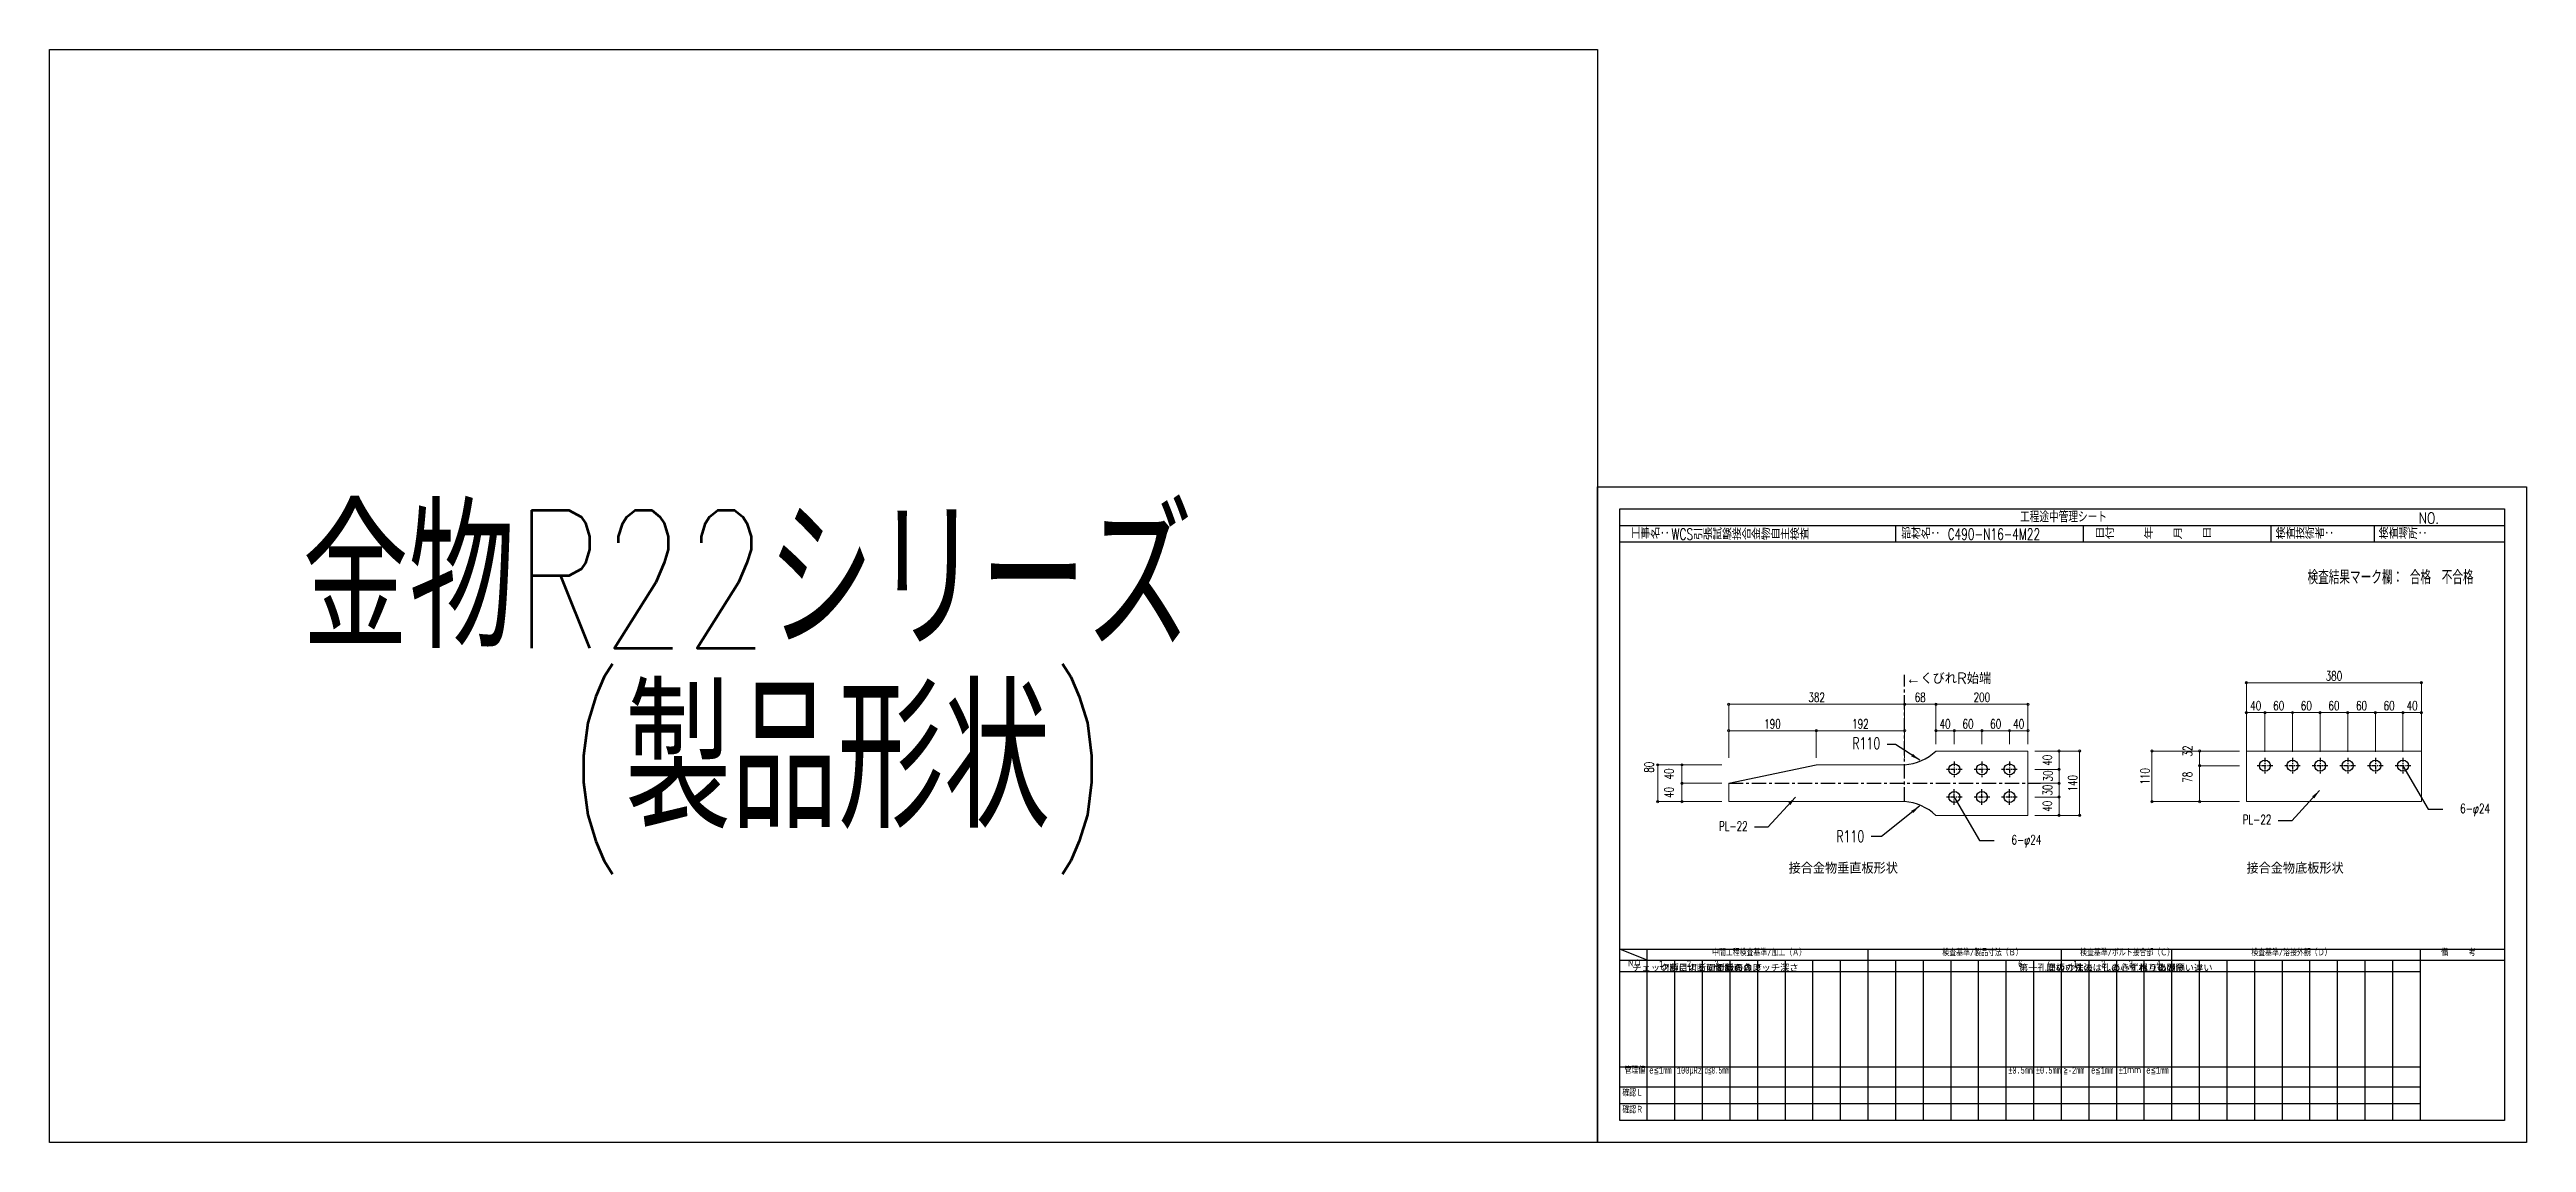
# Model space of a CAD drawing. Header units: millimetres. Extents: x 0 to 29624, y 0 to 14691.
# Drawn here: x 0 to 5382, y 0 to 2376 of the extents above; entities that cross this region are included whole.
import ezdxf
from ezdxf.enums import TextEntityAlignment as Align

# ---------------------------------------------------------------- set-up
doc = ezdxf.new("R2010")
doc.units = ezdxf.units.MM
doc.header["$LTSCALE"] = 5
doc.linetypes.add('CENTER1', pattern=[10, 6.25, -1.25, 1.25, -1.25])
doc.linetypes.add('JIS_08_50', pattern=[53, 50, -1.125, 0.75, -1.125])
doc.layers.get('0').update_dxf_attribs({"color": 255})
doc.layers.get('DEFPOINTS').update_dxf_attribs({"color": 255})
for name, color, linetype in [('CENTER', 2, 'JIS_08_50'), ('LAYER6', 7, 'Continuous'), ('寸法', 4, 'Continuous'), ('文字', 7, 'Continuous'), ('金物', 142, 'Continuous')]:
    doc.layers.add(name, color=color, linetype=linetype)
doc.styles.add('DLSTANDARD1', font='monotxt.shx', dxfattribs={"width": 0.6, "bigfont": 'extfont'})
doc.styles.add('KANJI', font='simplex.shx', dxfattribs={"width": 0.7, "bigfont": 'extfont2.shx'})
doc.styles.get("Standard").update_dxf_attribs({"font": 'simplex.shx', "width": 0.7, "height": 2.5, "bigfont": '@extfont2.shx'})
doc.styles.add('SUNPOU', font='simplex.shx', dxfattribs={"width": 0.7, "bigfont": 'extfont2.shx'})
doc.styles.add('TATEGAKI', font='txt', dxfattribs={"bigfont": 'bigfont.shx'})
doc.dimstyles.new('コピー(2) - Standard', dxfattribs={"dimtxt": 25, "dimasz": 20, "dimexe": 0.18, "dimexo": 0.0625, "dimgap": 15, "dimtad": 1, "dimdec": 0, "dimzin": 0, "dimdsep": 46, "dimtxsty": 'Standard', "dimblk": 'DOTSMALL', "dimcen": 0.09, "dimadec": 0, "dimazin": 0, "dimtfac": 1, "dimtdec": 0, "dimtofl": 0, "dimtmove": 0, "dimatfit": 3, "dimfxl": 0, "dimtolj": 1, "dimtzin": 0, "dimarcsym": 0})
doc.dimstyles.new('一般寸法-小さめ', dxfattribs={"dimscale": 10, "dimtxt": 2, "dimasz": 0.5, "dimexe": 0.125, "dimexo": 1.5, "dimgap": 0.5, "dimtad": 1, "dimtxsty": 'KANJI', "dimblk": 'ORIGIN', "dimcen": 0, "dimclrd": 256, "dimclre": 256, "dimclrt": 256, "dimadec": 0, "dimazin": 0, "dimtfac": 1, "dimtmove": 2, "dimatfit": 2, "dimfxl": 0, "dimtolj": 2, "dimlwd": 5, "dimlwe": 5, "dimarcsym": 0})

msp = doc.modelspace()

# ---------------------------------------------------------------- texts
at = {"layer": 'LAYER6', "color": 0, "linetype": 'Continuous', "lineweight": -3, "style": 'SUNPOU', "width": 0.7}
for s, height, p in [('金物R22シリーズ', 300, (549.449, 1074.665)), ('工程途中管理シート', 24, (4281.897, 1348.156)), ('検査結果マーク欄： 合格\u3000不合格', 30, (4906.607, 1213.678)), ('(製品形状)', 300, (1124.416, 683.58))]:
    msp.add_text(s, height=height, dxfattribs=at).set_placement(p)
at = {"layer": 'LAYER6', "color": 0, "linetype": 'Continuous', "lineweight": -3, "width": 0.8}
for s, p in [('NO.', (5148.273, 1345.325)), ('工事名：', (3436.005, 1312.156)), ('部材名：', (4023.9, 1312.156)), ('日付\u3000\u3000\u3000年\u3000\u3000月\u3000\u3000日', (4444.732, 1312.156)), ('検査技術者：', (4837.446, 1312.156)), ('検査場所：', (5061.427, 1312.156))]:
    msp.add_text(s, height=24, dxfattribs=at).set_placement(p)
at = {"layer": 'LAYER6', "color": 0, "linetype": 'Continuous', "lineweight": -3, "char_height": 24, "attachment_point": 1}
for s, insert, width in [('WCS引張試験接合金物自主検査', (3524.715, 1334.459), 554.57968), ('C490-N16-4M22 ', (4124.715, 1334.459), 261.15579)]:
    msp.add_mtext(s, dxfattribs=dict(at, insert=insert, width=width))
at = {"layer": '寸法', "ltscale": 4, "style": 'SUNPOU'}
msp.add_text('←くびれR始端', height=24, dxfattribs=at).set_placement((4034.139, 996.833))
for s, p in [('接合金物垂直板形状', (3779, 584.293)), ('接合金物底板形状', (4774, 584.293))]:
    msp.add_text(s, height=24, rotation=360, dxfattribs=at).set_placement(p)
at = {"layer": '寸法', "width": 98.97993}
for s, insert, char_height, attachment_point in [('\\A1;R110', (3978.219, 855.326), 25, 9), ('{PL-22}', (4828.172, 711.922), 20, 3), ('6-φ24', (5303.178, 736.078), 20, 3), ('{PL-22}', (3690.047, 697.731), 20, 3), ('R110', (3943.461, 677.928), 25, 3), ('6-φ24', (4328.178, 668.078), 20, 3)]:
    msp.add_mtext(s, dxfattribs=dict(at, insert=insert, char_height=char_height, attachment_point=attachment_point))
at = {"layer": '文字', "color": 0, "linetype": 'Continuous', "ltscale": 6, "style": 'DLSTANDARD1'}
for s, width, p in [('ＮＯ', 0.74375, (3428.478, 377.145)), ('1', 0.74375, (3497.924, 377.145)), ('2', 0.74375, (3557.924, 377.145)), ('中間工程検査基準/加工（Ａ）', 0.74375, (3612.668, 401.145)), ('3', 0.74375, (3617.924, 377.145)), ('検査基準/製品寸法（Ｂ）', 0.74375, (4113.137, 401.145)), ('6', 0.74375, (4277.924, 377.145)), ('7', 0.74375, (4337.924, 377.145)), ('1', 0.74375, (4397.924, 377.145)), ('検査基準/ボルト接合部（Ｃ）', 0.74375, (4412.434, 401.145)), ('2', 0.74375, (4457.924, 377.145)), ('3', 0.74375, (4517.924, 377.145)), ('4', 0.74375, (4577.924, 377.145)), ('検査基準/溶接外観（Ｄ）', 0.74375, (4784.463, 401.145)), ('備\u3000\u3000\u3000考', 0.74375, (5197.009, 401.145)), ('管理値', 0.74375, (3422.589, 145.37)), ('e≦1mm', 0.74375, (3476.256, 145.37)), ('100μRz', 0.6, (3536.256, 145.37)), ('d≦0.5mm', 0.5, (3596.256, 145.37)), ('±0.5mm', 0.6, (4256.256, 145.37)), ('±0.5mm', 0.6, (4316.256, 145.37)), ('≧-2mm', 0.6, (4376.256, 145.37)), ('e≦1mm', 0.74375, (4436.256, 145.37)), ('±1ｍｍ', 0.74375, (4496.256, 145.37)), ('e≦1mm', 0.74375, (4556.256, 145.37)), ('確認Ｌ', 0.74375, (3417.713, 95.756)), ('確認Ｒ', 0.74375, (3417.713, 59.175))]:
    msp.add_text(s, height=14.4, dxfattribs=dict(at, width=width)).set_placement(p, align=Align.BOTTOM_LEFT)
at = {"layer": '文字', "color": 0, "linetype": 'Continuous', "ltscale": 6, "style": 'TATEGAKI'}
for s, p in [('チェック項目', (3439.286, 367.004)), ('切断による切断縁の角度', (3499.286, 367.004)), ('切断面のあらさ', (3559.286, 367.004)), ('切断面のノッチ深さ', (3619.286, 367.004)), ('第一孔間の寸法', (4279.286, 367.004)), ('底板の寸法', (4339.286, 367.004)), ('孔のはしあき・へりあき', (4399.286, 367.004)), ('孔の心ずれ', (4459.286, 367.004)), ('孔相互の間隔', (4519.286, 367.004)), ('孔の食い違い', (4579.286, 367.004))]:
    msp.add_text(s, height=14.4, dxfattribs=at).set_placement(p, align=Align.BOTTOM_LEFT)

# ---------------------------------------------------------------- blocks, each defined once
blk = doc.blocks.new('_Origin')
at = {"color": 0, "linetype": 'ByBlock', "lineweight": -2}
blk.add_line((0, 0), (-1, 0), dxfattribs=at)
blk.add_circle((0, 0), 0.5, dxfattribs=at)
blk = doc.blocks.new('*D752')
at = {"layer": 'DEFPOINTS', "color": 0}
for p in [(4031, 952.8), (3649, 821), (4031, 821)]:
    blk.add_point(p, dxfattribs=at)
at = {"layer": '寸法', "lineweight": 5}
for p, q in [((3649, 836), (3649, 954)), ((3654, 952.8), (4026, 952.8)), ((4031, 836), (4031, 954))]:
    blk.add_line(p, q, dxfattribs=at)
at = {"layer": '寸法', "lineweight": 5, "xscale": 5, "yscale": 5, "zscale": 5, "rotation": 180}
blk.add_blockref('_Origin', (3649, 952.8), dxfattribs=at)
at = {"layer": '寸法', "lineweight": 5, "xscale": 5, "yscale": 5, "zscale": 5}
blk.add_blockref('_Origin', (4031, 952.8), dxfattribs=at)
at = {"layer": '寸法', "linetype": 'Continuous', "insert": (3840, 967.8), "char_height": 20, "attachment_point": 5, "style": 'KANJI'}
blk.add_mtext('\\A2;382', dxfattribs=at)
blk = doc.blocks.new('*D753')
at = {"layer": 'DEFPOINTS', "color": 0}
for p in [(4031, 952.8), (4031, 821), (4099, 852.5)]:
    blk.add_point(p, dxfattribs=at)
at = {"layer": '寸法', "lineweight": 5}
for p, q in [((4031, 836), (4031, 954)), ((4094, 952.8), (4036, 952.8)), ((4099, 867.5), (4099, 954))]:
    blk.add_line(p, q, dxfattribs=at)
at = {"layer": '寸法', "lineweight": 5, "xscale": 5, "yscale": 5, "zscale": 5, "rotation": 180}
blk.add_blockref('_Origin', (4031, 952.8), dxfattribs=at)
at = {"layer": '寸法', "lineweight": 5, "xscale": 5, "yscale": 5, "zscale": 5}
blk.add_blockref('_Origin', (4099, 952.8), dxfattribs=at)
at = {"layer": '寸法', "linetype": 'Continuous', "insert": (4065, 967.8), "char_height": 20, "attachment_point": 5, "style": 'KANJI'}
blk.add_mtext('\\A2;68', dxfattribs=at)
blk = doc.blocks.new('*D754')
at = {"layer": 'DEFPOINTS', "color": 0}
for p in [(4299, 851), (4411.4, 851), (4299, 711)]:
    blk.add_point(p, dxfattribs=at)
at = {"layer": '寸法', "lineweight": 5}
for p, q in [((4314, 851), (4412.7, 851)), ((4411.4, 716), (4411.4, 846)), ((4314, 711), (4412.7, 711))]:
    blk.add_line(p, q, dxfattribs=at)
at = {"layer": '寸法', "lineweight": 5, "xscale": 5, "yscale": 5, "zscale": 5}
for p, rotation in [((4411.4, 851), 90), ((4411.4, 711), 270)]:
    blk.add_blockref('_Origin', p, dxfattribs=dict(at, rotation=rotation))
at = {"layer": '寸法', "linetype": 'Continuous', "insert": (4396.4, 781), "char_height": 20, "attachment_point": 5, "rotation": 90, "style": 'KANJI'}
blk.add_mtext('\\A2;140', dxfattribs=at)
blk = doc.blocks.new('*D755')
at = {"layer": 'DEFPOINTS', "color": 0}
for p in [(3494.8, 821), (3649, 821), (3649, 741)]:
    blk.add_point(p, dxfattribs=at)
at = {"layer": '寸法', "lineweight": 5}
for p, q in [((3634, 821), (3493.5, 821)), ((3494.8, 746), (3494.8, 816)), ((3634, 741), (3493.5, 741))]:
    blk.add_line(p, q, dxfattribs=at)
at = {"layer": '寸法', "lineweight": 5, "xscale": 5, "yscale": 5, "zscale": 5}
for p, rotation in [((3494.8, 821), 90), ((3494.8, 741), 270)]:
    blk.add_blockref('_Origin', p, dxfattribs=dict(at, rotation=rotation))
at = {"layer": '寸法', "linetype": 'Continuous', "insert": (3475.9, 815.8), "char_height": 20, "attachment_point": 5, "rotation": 90, "style": 'KANJI'}
blk.add_mtext('\\A2;80', dxfattribs=at)
blk = doc.blocks.new('*D756')
at = {"layer": 'DEFPOINTS', "color": 0}
for p in [(4299, 952.8), (4099, 852.5), (4299, 851)]:
    blk.add_point(p, dxfattribs=at)
at = {"layer": '寸法', "lineweight": 5}
for p, q in [((4099, 867.5), (4099, 954)), ((4104, 952.8), (4294, 952.8)), ((4299, 866), (4299, 954))]:
    blk.add_line(p, q, dxfattribs=at)
at = {"layer": '寸法', "lineweight": 5, "xscale": 5, "yscale": 5, "zscale": 5, "rotation": 180}
blk.add_blockref('_Origin', (4099, 952.8), dxfattribs=at)
at = {"layer": '寸法', "lineweight": 5, "xscale": 5, "yscale": 5, "zscale": 5}
blk.add_blockref('_Origin', (4299, 952.8), dxfattribs=at)
at = {"layer": '寸法', "linetype": 'Continuous', "insert": (4199, 967.8), "char_height": 20, "attachment_point": 5, "style": 'KANJI'}
blk.add_mtext('\\A2;200', dxfattribs=at)
blk = doc.blocks.new('*D757')
at = {"layer": 'DEFPOINTS', "color": 0}
for p in [(4299, 851), (4299, 811), (4366.7, 811)]:
    blk.add_point(p, dxfattribs=at)
at = {"layer": '寸法', "lineweight": 5}
for p, q in [((4314, 851), (4367.9, 851)), ((4314, 811), (4367.9, 811)), ((4366.7, 846), (4366.7, 816))]:
    blk.add_line(p, q, dxfattribs=at)
at = {"layer": '寸法', "lineweight": 5, "xscale": 5, "yscale": 5, "zscale": 5}
for p, rotation in [((4366.7, 851), 90), ((4366.7, 811), 270)]:
    blk.add_blockref('_Origin', p, dxfattribs=dict(at, rotation=rotation))
at = {"layer": '寸法', "linetype": 'Continuous', "insert": (4341.2, 831), "char_height": 20, "attachment_point": 5, "rotation": 90, "style": 'KANJI'}
blk.add_mtext('\\A2;40', dxfattribs=at)
blk = doc.blocks.new('*D758')
at = {"layer": 'DEFPOINTS', "color": 0}
for p in [(4299, 751), (4299, 711), (4366.7, 711)]:
    blk.add_point(p, dxfattribs=at)
at = {"layer": '寸法', "lineweight": 5}
for p, q in [((4314, 751), (4367.9, 751)), ((4314, 711), (4367.9, 711)), ((4366.7, 746), (4366.7, 716))]:
    blk.add_line(p, q, dxfattribs=at)
at = {"layer": '寸法', "lineweight": 5, "xscale": 5, "yscale": 5, "zscale": 5}
for p, rotation in [((4366.7, 751), 90), ((4366.7, 711), 270)]:
    blk.add_blockref('_Origin', p, dxfattribs=dict(at, rotation=rotation))
at = {"layer": '寸法', "linetype": 'Continuous', "insert": (4341.2, 731), "char_height": 20, "attachment_point": 5, "rotation": 90, "style": 'KANJI'}
blk.add_mtext('\\A2;40', dxfattribs=at)
blk = doc.blocks.new('*D759')
at = {"layer": 'DEFPOINTS', "color": 0}
for p in [(3547.2, 781), (3649, 781), (3649, 741)]:
    blk.add_point(p, dxfattribs=at)
at = {"layer": '寸法', "lineweight": 5}
for p, q in [((3634, 781), (3545.9, 781)), ((3547.2, 746), (3547.2, 776)), ((3634, 741), (3545.9, 741))]:
    blk.add_line(p, q, dxfattribs=at)
at = {"layer": '寸法', "lineweight": 5, "xscale": 5, "yscale": 5, "zscale": 5}
for p, rotation in [((3547.2, 781), 90), ((3547.2, 741), 270)]:
    blk.add_blockref('_Origin', p, dxfattribs=dict(at, rotation=rotation))
at = {"layer": '寸法', "linetype": 'Continuous', "insert": (3519, 761), "char_height": 20, "attachment_point": 5, "rotation": 90, "style": 'KANJI'}
blk.add_mtext('\\A2;40', dxfattribs=at)
blk = doc.blocks.new('*D760')
at = {"layer": 'DEFPOINTS', "color": 0}
for p in [(3547.2, 821), (3649, 821), (3649, 781)]:
    blk.add_point(p, dxfattribs=at)
at = {"layer": '寸法', "lineweight": 5}
for p, q in [((3634, 821), (3545.9, 821)), ((3547.2, 786), (3547.2, 816)), ((3634, 781), (3545.9, 781))]:
    blk.add_line(p, q, dxfattribs=at)
at = {"layer": '寸法', "lineweight": 5, "xscale": 5, "yscale": 5, "zscale": 5}
for p, rotation in [((3547.2, 821), 90), ((3547.2, 781), 270)]:
    blk.add_blockref('_Origin', p, dxfattribs=dict(at, rotation=rotation))
at = {"layer": '寸法', "linetype": 'Continuous', "insert": (3519, 801), "char_height": 20, "attachment_point": 5, "rotation": 90, "style": 'KANJI'}
blk.add_mtext('\\A2;40', dxfattribs=at)
blk = doc.blocks.new('_DotSmall')
at = {"color": 0, "linetype": 'ByBlock', "const_width": 0.5}
blk.add_lwpolyline([(-0.0625, 0, 1), (0.0625, 0, 1)], format="xyb", close=True, dxfattribs=at)
blk = doc.blocks.new('*D761')
at = {"layer": 'DEFPOINTS', "color": 0}
for p in [(3839, 895), (3649, 821), (3839, 821)]:
    blk.add_point(p, dxfattribs=at)
at = {"layer": '寸法', "lineweight": 5}
for p, q in [((3649, 836), (3649, 896.3)), ((3654, 895), (3834, 895)), ((3839, 836), (3839, 896.3))]:
    blk.add_line(p, q, dxfattribs=at)
at = {"layer": '寸法', "lineweight": 5, "xscale": 5, "yscale": 5, "zscale": 5, "rotation": 180}
blk.add_blockref('_Origin', (3649, 895), dxfattribs=at)
at = {"layer": '寸法', "lineweight": 5, "xscale": 5, "yscale": 5, "zscale": 5}
blk.add_blockref('_Origin', (3839, 895), dxfattribs=at)
at = {"layer": '寸法', "linetype": 'Continuous', "insert": (3744, 910), "char_height": 20, "attachment_point": 5, "style": 'KANJI'}
blk.add_mtext('\\A2;190', dxfattribs=at)
blk = doc.blocks.new('*D762')
at = {"layer": 'DEFPOINTS', "color": 0}
for p in [(4031, 895), (3839, 821), (4031, 821)]:
    blk.add_point(p, dxfattribs=at)
at = {"layer": '寸法', "lineweight": 5}
for p, q in [((3839, 836), (3839, 896.3)), ((3844, 895), (4026, 895)), ((4031, 836), (4031, 896.3))]:
    blk.add_line(p, q, dxfattribs=at)
at = {"layer": '寸法', "lineweight": 5, "xscale": 5, "yscale": 5, "zscale": 5, "rotation": 180}
blk.add_blockref('_Origin', (3839, 895), dxfattribs=at)
at = {"layer": '寸法', "lineweight": 5, "xscale": 5, "yscale": 5, "zscale": 5}
blk.add_blockref('_Origin', (4031, 895), dxfattribs=at)
at = {"layer": '寸法', "linetype": 'Continuous', "insert": (3935, 910), "char_height": 20, "attachment_point": 5, "style": 'KANJI'}
blk.add_mtext('\\A2;192', dxfattribs=at)
blk = doc.blocks.new('*D763')
at = {"layer": 'DEFPOINTS', "color": 0}
for p in [(4139, 895), (4099, 851), (4139, 851)]:
    blk.add_point(p, dxfattribs=at)
at = {"layer": '寸法', "lineweight": 5}
for p, q in [((4099, 866), (4099, 896.3)), ((4104, 895), (4134, 895)), ((4139, 866), (4139, 896.3))]:
    blk.add_line(p, q, dxfattribs=at)
at = {"layer": '寸法', "lineweight": 5, "xscale": 5, "yscale": 5, "zscale": 5, "rotation": 180}
blk.add_blockref('_Origin', (4099, 895), dxfattribs=at)
at = {"layer": '寸法', "lineweight": 5, "xscale": 5, "yscale": 5, "zscale": 5}
blk.add_blockref('_Origin', (4139, 895), dxfattribs=at)
at = {"layer": '寸法', "linetype": 'Continuous', "insert": (4119, 910), "char_height": 20, "attachment_point": 5, "style": 'KANJI'}
blk.add_mtext('\\A2;40', dxfattribs=at)
blk = doc.blocks.new('*D764')
at = {"layer": 'DEFPOINTS', "color": 0}
for p in [(4259, 895), (4199, 851), (4259, 851)]:
    blk.add_point(p, dxfattribs=at)
at = {"layer": '寸法', "lineweight": 5}
for p, q in [((4199, 866), (4199, 896.3)), ((4204, 895), (4254, 895)), ((4259, 866), (4259, 896.3))]:
    blk.add_line(p, q, dxfattribs=at)
at = {"layer": '寸法', "lineweight": 5, "xscale": 5, "yscale": 5, "zscale": 5, "rotation": 180}
blk.add_blockref('_Origin', (4199, 895), dxfattribs=at)
at = {"layer": '寸法', "lineweight": 5, "xscale": 5, "yscale": 5, "zscale": 5}
blk.add_blockref('_Origin', (4259, 895), dxfattribs=at)
at = {"layer": '寸法', "linetype": 'Continuous', "insert": (4229, 910), "char_height": 20, "attachment_point": 5, "style": 'KANJI'}
blk.add_mtext('\\A2;60', dxfattribs=at)
blk = doc.blocks.new('*D765')
at = {"layer": 'DEFPOINTS', "color": 0}
for p in [(4199, 895), (4139, 851), (4199, 851)]:
    blk.add_point(p, dxfattribs=at)
at = {"layer": '寸法', "lineweight": 5}
for p, q in [((4139, 866), (4139, 896.3)), ((4144, 895), (4194, 895)), ((4199, 866), (4199, 896.3))]:
    blk.add_line(p, q, dxfattribs=at)
at = {"layer": '寸法', "lineweight": 5, "xscale": 5, "yscale": 5, "zscale": 5, "rotation": 180}
blk.add_blockref('_Origin', (4139, 895), dxfattribs=at)
at = {"layer": '寸法', "lineweight": 5, "xscale": 5, "yscale": 5, "zscale": 5}
blk.add_blockref('_Origin', (4199, 895), dxfattribs=at)
at = {"layer": '寸法', "linetype": 'Continuous', "insert": (4169, 910), "char_height": 20, "attachment_point": 5, "style": 'KANJI'}
blk.add_mtext('\\A2;60', dxfattribs=at)
blk = doc.blocks.new('*D766')
at = {"layer": 'DEFPOINTS', "color": 0}
for p in [(4299, 895), (4259, 851), (4299, 851)]:
    blk.add_point(p, dxfattribs=at)
at = {"layer": '寸法', "lineweight": 5}
for p, q in [((4259, 866), (4259, 896.3)), ((4264, 895), (4294, 895)), ((4299, 866), (4299, 896.3))]:
    blk.add_line(p, q, dxfattribs=at)
at = {"layer": '寸法', "lineweight": 5, "xscale": 5, "yscale": 5, "zscale": 5, "rotation": 180}
blk.add_blockref('_Origin', (4259, 895), dxfattribs=at)
at = {"layer": '寸法', "lineweight": 5, "xscale": 5, "yscale": 5, "zscale": 5}
blk.add_blockref('_Origin', (4299, 895), dxfattribs=at)
at = {"layer": '寸法', "linetype": 'Continuous', "insert": (4279, 910), "char_height": 20, "attachment_point": 5, "style": 'KANJI'}
blk.add_mtext('\\A2;40', dxfattribs=at)
blk = doc.blocks.new('*D767')
at = {"layer": 'DEFPOINTS', "color": 0}
for p in [(4299, 811), (4299, 781), (4366.7, 781)]:
    blk.add_point(p, dxfattribs=at)
at = {"layer": '寸法', "lineweight": 5}
for p, q in [((4314, 811), (4367.9, 811)), ((4314, 781), (4367.9, 781)), ((4366.7, 806), (4366.7, 786))]:
    blk.add_line(p, q, dxfattribs=at)
at = {"layer": '寸法', "lineweight": 5, "xscale": 5, "yscale": 5, "zscale": 5}
for p, rotation in [((4366.7, 811), 90), ((4366.7, 781), 270)]:
    blk.add_blockref('_Origin', p, dxfattribs=dict(at, rotation=rotation))
at = {"layer": '寸法', "linetype": 'Continuous', "insert": (4342.7, 796.8), "char_height": 20, "attachment_point": 5, "rotation": 90, "style": 'KANJI'}
blk.add_mtext('\\A2;30', dxfattribs=at)
blk = doc.blocks.new('*D768')
at = {"layer": 'DEFPOINTS', "color": 0}
for p in [(4568.6, 851), (4774, 851), (4774, 741)]:
    blk.add_point(p, dxfattribs=at)
at = {"layer": '寸法', "lineweight": 5}
for p, q in [((4759, 851), (4567.3, 851)), ((4568.6, 746), (4568.6, 846)), ((4759, 741), (4567.3, 741))]:
    blk.add_line(p, q, dxfattribs=at)
at = {"layer": '寸法', "lineweight": 5, "xscale": 5, "yscale": 5, "zscale": 5}
for p, rotation in [((4568.6, 851), 90), ((4568.6, 741), 270)]:
    blk.add_blockref('_Origin', p, dxfattribs=dict(at, rotation=rotation))
at = {"layer": '寸法', "linetype": 'Continuous', "insert": (4553.6, 796), "char_height": 20, "attachment_point": 5, "rotation": 90, "style": 'KANJI'}
blk.add_mtext('\\A2;110', dxfattribs=at)
blk = doc.blocks.new('*D769')
at = {"layer": 'DEFPOINTS', "color": 0}
for p in [(4672.2, 851), (4774, 851), (4774, 819)]:
    blk.add_point(p, dxfattribs=at)
at = {"layer": '寸法', "lineweight": 5}
for p, q in [((4759, 851), (4670.9, 851)), ((4759, 819), (4670.9, 819)), ((4672.2, 824), (4672.2, 846))]:
    blk.add_line(p, q, dxfattribs=at)
at = {"layer": '寸法', "lineweight": 5, "xscale": 5, "yscale": 5, "zscale": 5}
for p, rotation in [((4672.2, 851), 90), ((4672.2, 819), 270)]:
    blk.add_blockref('_Origin', p, dxfattribs=dict(at, rotation=rotation))
at = {"layer": '寸法', "linetype": 'Continuous', "insert": (4645.9, 851), "char_height": 20, "attachment_point": 5, "rotation": 90, "style": 'KANJI'}
blk.add_mtext('\\A2;32', dxfattribs=at)
blk = doc.blocks.new('*D770')
at = {"layer": 'DEFPOINTS', "color": 0}
for p in [(4774, 819), (4672.2, 741), (4774, 741)]:
    blk.add_point(p, dxfattribs=at)
at = {"layer": '寸法', "lineweight": 5}
for p, q in [((4759, 819), (4670.9, 819)), ((4672.2, 814), (4672.2, 746)), ((4759, 741), (4670.9, 741))]:
    blk.add_line(p, q, dxfattribs=at)
at = {"layer": '寸法', "lineweight": 5, "xscale": 5, "yscale": 5, "zscale": 5}
for p, rotation in [((4672.2, 819), 90), ((4672.2, 741), 270)]:
    blk.add_blockref('_Origin', p, dxfattribs=dict(at, rotation=rotation))
at = {"layer": '寸法', "linetype": 'Continuous', "insert": (4645.9, 794), "char_height": 20, "attachment_point": 5, "rotation": 90, "style": 'KANJI'}
blk.add_mtext('\\A2;78', dxfattribs=at)
blk = doc.blocks.new('*D771')
at = {"layer": 'DEFPOINTS', "color": 0}
for p in [(4814, 934.5), (4774, 834), (4814, 834)]:
    blk.add_point(p, dxfattribs=at)
at = {"layer": '寸法', "linetype": 'Continuous', "lineweight": 5}
for p, q in [((4774, 849), (4774, 935.7)), ((4779, 934.5), (4809, 934.5)), ((4814, 849), (4814, 935.7))]:
    blk.add_line(p, q, dxfattribs=at)
at = {"layer": '寸法', "lineweight": 5, "xscale": 5, "yscale": 5, "zscale": 5, "rotation": 180}
blk.add_blockref('_Origin', (4774, 934.5), dxfattribs=at)
at = {"layer": '寸法', "lineweight": 5, "xscale": 5, "yscale": 5, "zscale": 5}
blk.add_blockref('_Origin', (4814, 934.5), dxfattribs=at)
at = {"layer": '寸法', "linetype": 'Continuous', "insert": (4794, 949.5), "char_height": 20, "attachment_point": 5, "style": 'KANJI'}
blk.add_mtext('\\A2;40', dxfattribs=at)
blk = doc.blocks.new('*D772')
at = {"layer": 'DEFPOINTS', "color": 0}
for p in [(4874, 934.5), (4814, 834), (4874, 834)]:
    blk.add_point(p, dxfattribs=at)
at = {"layer": '寸法', "linetype": 'Continuous', "lineweight": 5}
for p, q in [((4814, 849), (4814, 935.7)), ((4819, 934.5), (4869, 934.5)), ((4874, 849), (4874, 935.7))]:
    blk.add_line(p, q, dxfattribs=at)
at = {"layer": '寸法', "lineweight": 5, "xscale": 5, "yscale": 5, "zscale": 5, "rotation": 180}
blk.add_blockref('_Origin', (4814, 934.5), dxfattribs=at)
at = {"layer": '寸法', "lineweight": 5, "xscale": 5, "yscale": 5, "zscale": 5}
blk.add_blockref('_Origin', (4874, 934.5), dxfattribs=at)
at = {"layer": '寸法', "linetype": 'Continuous', "insert": (4844, 949.5), "char_height": 20, "attachment_point": 5, "style": 'KANJI'}
blk.add_mtext('\\A2;60', dxfattribs=at)
blk = doc.blocks.new('*D773')
at = {"layer": 'DEFPOINTS', "color": 0}
for p in [(4934, 934.5), (4874, 834), (4934, 834)]:
    blk.add_point(p, dxfattribs=at)
at = {"layer": '寸法', "linetype": 'Continuous', "lineweight": 5}
for p, q in [((4874, 849), (4874, 935.7)), ((4879, 934.5), (4929, 934.5)), ((4934, 849), (4934, 935.7))]:
    blk.add_line(p, q, dxfattribs=at)
at = {"layer": '寸法', "lineweight": 5, "xscale": 5, "yscale": 5, "zscale": 5, "rotation": 180}
blk.add_blockref('_Origin', (4874, 934.5), dxfattribs=at)
at = {"layer": '寸法', "lineweight": 5, "xscale": 5, "yscale": 5, "zscale": 5}
blk.add_blockref('_Origin', (4934, 934.5), dxfattribs=at)
at = {"layer": '寸法', "linetype": 'Continuous', "insert": (4904, 949.5), "char_height": 20, "attachment_point": 5, "style": 'KANJI'}
blk.add_mtext('\\A2;60', dxfattribs=at)
blk = doc.blocks.new('*D774')
at = {"layer": 'DEFPOINTS', "color": 0}
for p in [(4994, 934.5), (4934, 834), (4994, 834)]:
    blk.add_point(p, dxfattribs=at)
at = {"layer": '寸法', "linetype": 'Continuous', "lineweight": 5}
for p, q in [((4934, 849), (4934, 935.7)), ((4939, 934.5), (4989, 934.5)), ((4994, 849), (4994, 935.7))]:
    blk.add_line(p, q, dxfattribs=at)
at = {"layer": '寸法', "lineweight": 5, "xscale": 5, "yscale": 5, "zscale": 5, "rotation": 180}
blk.add_blockref('_Origin', (4934, 934.5), dxfattribs=at)
at = {"layer": '寸法', "lineweight": 5, "xscale": 5, "yscale": 5, "zscale": 5}
blk.add_blockref('_Origin', (4994, 934.5), dxfattribs=at)
at = {"layer": '寸法', "linetype": 'Continuous', "insert": (4964, 949.5), "char_height": 20, "attachment_point": 5, "style": 'KANJI'}
blk.add_mtext('\\A2;60', dxfattribs=at)
blk = doc.blocks.new('*D775')
at = {"layer": 'DEFPOINTS', "color": 0}
for p in [(5054, 934.5), (4994, 834), (5054, 834)]:
    blk.add_point(p, dxfattribs=at)
at = {"layer": '寸法', "linetype": 'Continuous', "lineweight": 5}
for p, q in [((4994, 849), (4994, 935.7)), ((4999, 934.5), (5049, 934.5)), ((5054, 849), (5054, 935.7))]:
    blk.add_line(p, q, dxfattribs=at)
at = {"layer": '寸法', "lineweight": 5, "xscale": 5, "yscale": 5, "zscale": 5, "rotation": 180}
blk.add_blockref('_Origin', (4994, 934.5), dxfattribs=at)
at = {"layer": '寸法', "lineweight": 5, "xscale": 5, "yscale": 5, "zscale": 5}
blk.add_blockref('_Origin', (5054, 934.5), dxfattribs=at)
at = {"layer": '寸法', "linetype": 'Continuous', "insert": (5024, 949.5), "char_height": 20, "attachment_point": 5, "style": 'KANJI'}
blk.add_mtext('\\A2;60', dxfattribs=at)
blk = doc.blocks.new('*D776')
at = {"layer": 'DEFPOINTS', "color": 0}
for p in [(5114, 934.5), (5054, 834), (5114, 834)]:
    blk.add_point(p, dxfattribs=at)
at = {"layer": '寸法', "linetype": 'Continuous', "lineweight": 5}
for p, q in [((5054, 849), (5054, 935.7)), ((5059, 934.5), (5109, 934.5)), ((5114, 849), (5114, 935.7))]:
    blk.add_line(p, q, dxfattribs=at)
at = {"layer": '寸法', "lineweight": 5, "xscale": 5, "yscale": 5, "zscale": 5, "rotation": 180}
blk.add_blockref('_Origin', (5054, 934.5), dxfattribs=at)
at = {"layer": '寸法', "lineweight": 5, "xscale": 5, "yscale": 5, "zscale": 5}
blk.add_blockref('_Origin', (5114, 934.5), dxfattribs=at)
at = {"layer": '寸法', "linetype": 'Continuous', "insert": (5084, 949.5), "char_height": 20, "attachment_point": 5, "style": 'KANJI'}
blk.add_mtext('\\A2;60', dxfattribs=at)
blk = doc.blocks.new('*D777')
at = {"layer": 'DEFPOINTS', "color": 0}
for p in [(5154, 934.5), (5114, 834), (5154, 834)]:
    blk.add_point(p, dxfattribs=at)
at = {"layer": '寸法', "linetype": 'Continuous', "lineweight": 5}
for p, q in [((5114, 849), (5114, 935.7)), ((5119, 934.5), (5149, 934.5)), ((5154, 849), (5154, 935.7))]:
    blk.add_line(p, q, dxfattribs=at)
at = {"layer": '寸法', "lineweight": 5, "xscale": 5, "yscale": 5, "zscale": 5, "rotation": 180}
blk.add_blockref('_Origin', (5114, 934.5), dxfattribs=at)
at = {"layer": '寸法', "lineweight": 5, "xscale": 5, "yscale": 5, "zscale": 5}
blk.add_blockref('_Origin', (5154, 934.5), dxfattribs=at)
at = {"layer": '寸法', "linetype": 'Continuous', "insert": (5134, 949.5), "char_height": 20, "attachment_point": 5, "style": 'KANJI'}
blk.add_mtext('\\A2;40', dxfattribs=at)
blk = doc.blocks.new('*D778')
at = {"layer": 'DEFPOINTS', "color": 0}
for p in [(5154, 999.4), (4774, 834), (5154, 834)]:
    blk.add_point(p, dxfattribs=at)
at = {"layer": '寸法', "linetype": 'Continuous', "lineweight": 5}
for p, q in [((4774, 849), (4774, 1000.6)), ((4779, 999.4), (5149, 999.4)), ((5154, 849), (5154, 1000.6))]:
    blk.add_line(p, q, dxfattribs=at)
at = {"layer": '寸法', "lineweight": 5, "xscale": 5, "yscale": 5, "zscale": 5, "rotation": 180}
blk.add_blockref('_Origin', (4774, 999.4), dxfattribs=at)
at = {"layer": '寸法', "lineweight": 5, "xscale": 5, "yscale": 5, "zscale": 5}
blk.add_blockref('_Origin', (5154, 999.4), dxfattribs=at)
at = {"layer": '寸法', "linetype": 'Continuous', "insert": (4964, 1014.4), "char_height": 20, "attachment_point": 5, "style": 'KANJI'}
blk.add_mtext('\\A2;380', dxfattribs=at)
blk = doc.blocks.new('*D779')
at = {"layer": 'DEFPOINTS', "color": 0}
for p in [(4299, 781), (4299, 751), (4366.7, 751)]:
    blk.add_point(p, dxfattribs=at)
at = {"layer": '寸法', "lineweight": 5}
for p, q in [((4314, 781), (4367.9, 781)), ((4366.7, 776), (4366.7, 756)), ((4314, 751), (4367.9, 751))]:
    blk.add_line(p, q, dxfattribs=at)
at = {"layer": '寸法', "lineweight": 5, "xscale": 5, "yscale": 5, "zscale": 5}
for p, rotation in [((4366.7, 781), 90), ((4366.7, 751), 270)]:
    blk.add_blockref('_Origin', p, dxfattribs=dict(at, rotation=rotation))
at = {"layer": '寸法', "linetype": 'Continuous', "insert": (4341.7, 766), "char_height": 20, "attachment_point": 5, "rotation": 90, "style": 'KANJI'}
blk.add_mtext('\\A2;30', dxfattribs=at)

# ---------------------------------------------------------------- dimensions: what is measured, and where the dimension line sits
at = {"layer": '寸法', "linetype": 'Continuous'}
for base, p1, p2, picture, middle in [((5154, 999.357), (4774, 834), (5154, 834), '*D778', (4964, 1014.357)), ((4814, 934.479), (4774, 834), (4814, 834), '*D771', (4794, 949.479)), ((4874, 934.479), (4814, 834), (4874, 834), '*D772', (4844, 949.479)), ((4934, 934.479), (4874, 834), (4934, 834), '*D773', (4904, 949.479)), ((4994, 934.479), (4934, 834), (4994, 834), '*D774', (4964, 949.479)), ((5054, 934.479), (4994, 834), (5054, 834), '*D775', (5024, 949.479)), ((5114, 934.479), (5054, 834), (5114, 834), '*D776', (5084, 949.479)), ((5154, 934.479), (5114, 834), (5154, 834), '*D777', (5134, 949.479))]:
    dim = msp.add_linear_dim(base=base, p1=p1, p2=p2, dimstyle='一般寸法-小さめ', dxfattribs=at)
    dim.commit()
    dim.dimension.update_dxf_attribs({"geometry": picture, "text_midpoint": middle})
at = {"layer": '寸法'}
for base, p1, p2, picture, middle in [((4031, 952.795), (3649, 821), (4031, 821), '*D752', (3840, 967.795)), ((4031, 952.795), (4099, 852.5), (4031, 821), '*D753', (4065, 967.795)), ((4299, 952.795), (4099, 852.5), (4299, 851), '*D756', (4199, 967.795)), ((3839, 895.022), (3649, 821), (3839, 821), '*D761', (3744, 910.022)), ((4031, 895.022), (3839, 821), (4031, 821), '*D762', (3935, 910.022)), ((4139, 895.022), (4099, 851), (4139, 851), '*D763', (4119, 910.022)), ((4199, 895.022), (4139, 851), (4199, 851), '*D765', (4169, 910.022)), ((4259, 895.022), (4199, 851), (4259, 851), '*D764', (4229, 910.022)), ((4299, 895.022), (4259, 851), (4299, 851), '*D766', (4279, 910.022))]:
    dim = msp.add_linear_dim(base=base, p1=p1, p2=p2, dimstyle='一般寸法-小さめ', dxfattribs=at)
    dim.commit()
    dim.dimension.update_dxf_attribs({"geometry": picture, "text_midpoint": middle})
for base, p1, p2, angle, picture, middle in [((4672.192, 851), (4774, 819), (4774, 851), 90, '*D769', (4645.942, 851)), ((3494.766, 821), (3649, 741), (3649, 821), 270, '*D755', (3475.862, 815.768)), ((3547.192, 821), (3649, 781), (3649, 821), 270, '*D760', (3519.037, 801)), ((4366.654, 811), (4299, 851), (4299, 811), 90, '*D757', (4341.248, 831)), ((4366.654, 781), (4299, 811), (4299, 781), 90, '*D767', (4342.695, 796.794)), ((4672.192, 741), (4774, 819), (4774, 741), 90, '*D770', (4645.942, 794)), ((3547.192, 781), (3649, 741), (3649, 781), 270, '*D759', (3519.037, 761)), ((4366.654, 751), (4299, 781), (4299, 751), 90, '*D779', (4341.739, 765.974)), ((4366.654, 711), (4299, 751), (4299, 711), 90, '*D758', (4341.248, 731))]:
    dim = msp.add_linear_dim(base=base, p1=p1, p2=p2, angle=angle, dimstyle='一般寸法-小さめ', dxfattribs=at)
    dim.commit()
    dim.dimension.update_dxf_attribs({"geometry": picture, "text_midpoint": middle, "dimtype": 160})
for base, p1, p2, picture, middle in [((4411.42, 851), (4299, 711), (4299, 851), '*D754', (4396.42, 781)), ((4568.573, 851), (4774, 741), (4774, 851), '*D768', (4553.573, 796))]:
    dim = msp.add_linear_dim(base=base, p1=p1, p2=p2, angle=270, dimstyle='一般寸法-小さめ', dxfattribs=at)
    dim.commit()
    dim.dimension.update_dxf_attribs({"geometry": picture, "text_midpoint": middle})

# ---------------------------------------------------------------- linework, layer by layer
at = {"linetype": 'Continuous', "lineweight": -3}
for p, q in [((3412, 1341.6), (5334.4, 1341.6)), ((3412, 1305.6), (5334.4, 1305.6)), ((4012, 1305.6), (4012, 1341.6)), ((4420, 1305.6), (4420, 1341.6)), ((4828, 1305.6), (4828, 1341.6)), ((5051.981, 1305.6), (5051.981, 1341.6)), ((3412, 420), (5334.4, 420)), ((3412, 396), (5334.4, 396)), ((3412, 372), (5152, 372)), ((3412, 164.226), (5152, 164.226)), ((3412, 121.161), (5152, 121.161)), ((3412, 84.581), (5152, 84.581))]:
    msp.add_line(p, q, dxfattribs=at)
for points in [[(0, 2376), (3364, 2376), (3364, 0), (0, 0)], [(3364, 1425.6), (5382.4, 1425.6), (5382.4, 0), (3364, 0)], [(3412, 1377.6), (5334.4, 1377.6), (5334.4, 48), (3412, 48)]]:
    msp.add_lwpolyline(points, close=True, dxfattribs=at)
at = {"layer": 'CENTER', "linetype": 'CENTER1'}
for p, q in [((4031, 741), (4031, 1016.489)), ((3649, 781), (4326.654, 781))]:
    msp.add_line(p, q, dxfattribs=at)
at = {"layer": '寸法', "linetype": 'CENTER1', "ltscale": 0.3}
for p, q in [((4156, 811), (4122, 811)), ((4139, 828), (4139, 794)), ((4216, 811), (4182, 811)), ((4199, 828), (4199, 794)), ((4276, 811), (4242, 811)), ((4259, 828), (4259, 794)), ((4831, 819), (4797, 819)), ((4814, 836), (4814, 802)), ((4891, 819), (4857, 819)), ((4874, 836), (4874, 802)), ((4951, 819), (4917, 819)), ((4934, 836), (4934, 802)), ((5011, 819), (4977, 819)), ((4994, 836), (4994, 802)), ((5071, 819), (5037, 819)), ((5054, 836), (5054, 802)), ((5131, 819), (5097, 819)), ((5114, 836), (5114, 802)), ((4139, 734), (4139, 768)), ((4199, 734), (4199, 768)), ((4259, 734), (4259, 768)), ((4156, 751), (4122, 751)), ((4216, 751), (4182, 751)), ((4276, 751), (4242, 751))]:
    msp.add_line(p, q, dxfattribs=at)
at = {"layer": '寸法'}
for p, q in [((5114, 819), (5168.644, 724.354)), ((4139, 751), (4193.644, 656.354)), ((5168.644, 724.354), (5200.791, 724.354)), ((4193.644, 656.354), (4225.791, 656.354))]:
    msp.add_line(p, q, dxfattribs=at)
at = {"layer": '寸法', "linetype": 'Continuous'}
for p, q in [((3472, 396), (3412, 420)), ((3472, 48), (3472, 420)), ((3532, 48), (3532, 396)), ((3592, 48), (3592, 396)), ((3652, 48), (3652, 396)), ((3712, 48), (3712, 396)), ((3772, 48), (3772, 396)), ((3832, 48), (3832, 396)), ((3892, 48), (3892, 396)), ((3952, 48), (3952, 420)), ((4012, 48), (4012, 396)), ((4072, 48), (4072, 396)), ((4132, 48), (4132, 396)), ((4192, 48), (4192, 396)), ((4252, 48), (4252, 396)), ((4312, 48), (4312, 396)), ((4372, 48), (4372, 420)), ((4432, 48), (4432, 396)), ((4492, 48), (4492, 396)), ((4552, 48), (4552, 396)), ((4612, 48), (4612, 420)), ((4672, 48), (4672, 396)), ((4732, 48), (4732, 396)), ((4792, 48), (4792, 396)), ((4852, 48), (4852, 396)), ((4912, 48), (4912, 396)), ((4972, 48), (4972, 396)), ((5032, 48), (5032, 396)), ((5092, 48), (5092, 396)), ((5152, 48), (5152, 420))]:
    msp.add_line(p, q, dxfattribs=at)
at = {"layer": '金物'}
msp.add_line((3649, 781), (3839, 821), dxfattribs=at)
at = {"layer": '金物', "lineweight": 18}
for p, q in [((4031, 821), (3839, 821)), ((4299, 851), (4099, 851)), ((4299, 711), (4299, 851)), ((4774, 741), (4774, 851)), ((4774, 851), (5154, 851)), ((5154, 851), (5154, 741)), ((3649, 781), (3649, 741)), ((4031, 741), (3649, 741)), ((4299, 711), (4099, 711)), ((5154, 741), (4774, 741))]:
    msp.add_line(p, q, dxfattribs=at)
at = {"layer": '金物', "ltscale": 2.5}
for centre in [(4139, 811), (4199, 811), (4259, 811), (4814, 819), (4874, 819), (4934, 819), (4994, 819), (5054, 819), (5114, 819), (4139, 751), (4199, 751), (4259, 751)]:
    msp.add_circle(centre, 12, dxfattribs=at)
at = {"layer": '金物', "ltscale": 2}
for centre, start, end in [((4023.21, 930.724), 274.060941, 313.550946), ((4023.21, 631.276), 46.449054, 85.939059)]:
    msp.add_arc(centre, 110, start, end, dxfattribs=at)

msp.set_redraw_order([(e.dxf.handle, doc.entitydb.next_handle()) for e in msp.query("TEXT MTEXT ATTDEF DIMENSION ARC_DIMENSION")])  # texts and dimensions are drawn at this point

# ---------------------------------------------------------------- leaders
at = {"layer": '寸法', "annotation_type": 0, "has_hookline": 1, "hookline_direction": 1}
for points, text_width in [([(4064.159, 831.263), (4011.493, 864.852), (3993.219, 864.852)], 55.833), ([(4932.482, 764.932), (4872.337, 699.422), (4843.172, 699.422)], 65.333), ([(3794.357, 750.741), (3734.212, 685.231), (3705.047, 685.231)], 65.333), ([(4063.336, 730.937), (3980.854, 665.428), (3958.461, 665.428)], 55.833)]:
    msp.add_leader(points, dimstyle='コピー(2) - Standard', override={"dimgap": 15, "dimtad": 0}, dxfattribs=dict(at, text_width=text_width))

doc.saveas('drawing.dxf')
